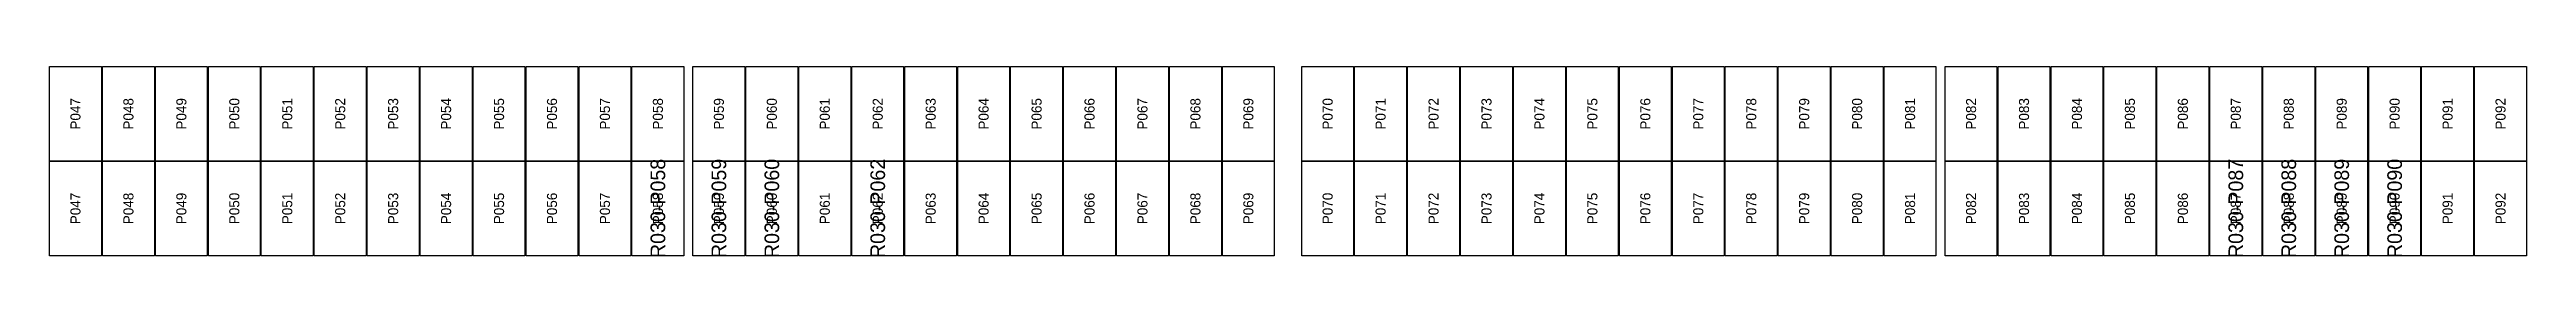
# Model space of a CAD drawing. Extents: x 296295 to 296770, y 651564 to 652121.
# Drawn here: x 296418.3 to 296472.5, y 652002.9 to 652007 of the extents above; entities that cross this region are included whole.
import ezdxf
from ezdxf.enums import TextEntityAlignment as Align

# ---------------------------------------------------------------- set-up
doc = ezdxf.new("R2010")
doc.units = 0

msp = doc.modelspace()

# ---------------------------------------------------------------- texts
at = {"layer": 'DEFECT_LABELS'}
for s, p in [('R030-P058', (296431.597, 652003.952)), ('R030-P059', (296432.931, 652003.952)), ('R030-P060', (296434.089, 652003.952)), ('R030-P062', (296436.405, 652003.952)), ('R030-P087', (296466.107, 652003.952)), ('R030-P088', (296467.265, 652003.952)), ('R030-P089', (296468.423, 652003.952)), ('R030-P090', (296469.581, 652003.952))]:
    msp.add_text(s, height=0.32, rotation=90, dxfattribs=at).set_placement(p, align=Align.MIDDLE_CENTER)
at = {"layer": 'PANEL_POSITION'}
for s, p in [('P047', (296418.859, 652006.015)), ('P048', (296420.017, 652006.015)), ('P049', (296421.175, 652006.015)), ('P050', (296422.333, 652006.015)), ('P051', (296423.491, 652006.015)), ('P052', (296424.649, 652006.015)), ('P053', (296425.807, 652006.015)), ('P054', (296426.965, 652006.015)), ('P055', (296428.123, 652006.015)), ('P056', (296429.281, 652006.015)), ('P057', (296430.439, 652006.015)), ('P058', (296431.597, 652006.015)), ('P059', (296432.931, 652006.015)), ('P060', (296434.089, 652006.015)), ('P061', (296435.247, 652006.015)), ('P062', (296436.405, 652006.015)), ('P063', (296437.563, 652006.015)), ('P064', (296438.721, 652006.015)), ('P065', (296439.879, 652006.015)), ('P066', (296441.037, 652006.015)), ('P067', (296442.195, 652006.015)), ('P068', (296443.353, 652006.015)), ('P069', (296444.511, 652006.015)), ('P070', (296446.245, 652006.015)), ('P071', (296447.403, 652006.015)), ('P072', (296448.561, 652006.015)), ('P073', (296449.719, 652006.015)), ('P074', (296450.877, 652006.015)), ('P075', (296452.035, 652006.015)), ('P076', (296453.193, 652006.015)), ('P077', (296454.351, 652006.015)), ('P078', (296455.509, 652006.015)), ('P079', (296456.667, 652006.015)), ('P080', (296457.825, 652006.015)), ('P081', (296458.983, 652006.015)), ('P082', (296460.317, 652006.015)), ('P083', (296461.475, 652006.015)), ('P084', (296462.633, 652006.015)), ('P085', (296463.791, 652006.015)), ('P086', (296464.949, 652006.015)), ('P087', (296466.107, 652006.015)), ('P088', (296467.265, 652006.015)), ('P089', (296468.423, 652006.015)), ('P090', (296469.581, 652006.015)), ('P091', (296470.739, 652006.015)), ('P092', (296471.897, 652006.015)), ('P047', (296418.859, 652003.952)), ('P048', (296420.017, 652003.952)), ('P049', (296421.175, 652003.952)), ('P050', (296422.333, 652003.952)), ('P051', (296423.491, 652003.952)), ('P052', (296424.649, 652003.952)), ('P053', (296425.807, 652003.952)), ('P054', (296426.965, 652003.952)), ('P055', (296428.123, 652003.952)), ('P056', (296429.281, 652003.952)), ('P057', (296430.439, 652003.952)), ('P058', (296431.597, 652003.952)), ('P059', (296432.931, 652003.952)), ('P060', (296434.089, 652003.952)), ('P061', (296435.247, 652003.952)), ('P062', (296436.405, 652003.952)), ('P063', (296437.563, 652003.952)), ('P064', (296438.721, 652003.952)), ('P065', (296439.879, 652003.952)), ('P066', (296441.037, 652003.952)), ('P067', (296442.195, 652003.952)), ('P068', (296443.353, 652003.952)), ('P069', (296444.511, 652003.952)), ('P070', (296446.245, 652003.952)), ('P071', (296447.403, 652003.952)), ('P072', (296448.561, 652003.952)), ('P073', (296449.719, 652003.952)), ('P074', (296450.877, 652003.952)), ('P075', (296452.035, 652003.952)), ('P076', (296453.193, 652003.952)), ('P077', (296454.351, 652003.952)), ('P078', (296455.509, 652003.952)), ('P079', (296456.667, 652003.952)), ('P080', (296457.825, 652003.952)), ('P081', (296458.983, 652003.952)), ('P082', (296460.317, 652003.952)), ('P083', (296461.475, 652003.952)), ('P084', (296462.633, 652003.952)), ('P085', (296463.791, 652003.952)), ('P086', (296464.949, 652003.952)), ('P087', (296466.107, 652003.952)), ('P088', (296467.265, 652003.952)), ('P089', (296468.423, 652003.952)), ('P090', (296469.581, 652003.952)), ('P091', (296470.739, 652003.952)), ('P092', (296471.897, 652003.952))]:
    msp.add_text(s, height=0.22, rotation=90, dxfattribs=at).set_placement(p, align=Align.MIDDLE_CENTER)

# ---------------------------------------------------------------- linework, layer by layer
at = {"layer": 'DEFECTIVE_PANELS'}
for points in [[(296431.03, 652004.984), (296432.164, 652004.984), (296432.164, 652002.921), (296431.03, 652002.921)], [(296432.364, 652004.984), (296433.498, 652004.984), (296433.498, 652002.921), (296432.364, 652002.921)], [(296433.522, 652004.984), (296434.656, 652004.984), (296434.656, 652002.921), (296433.522, 652002.921)], [(296435.838, 652004.984), (296436.972, 652004.984), (296436.972, 652002.921), (296435.838, 652002.921)], [(296465.54, 652004.984), (296466.674, 652004.984), (296466.674, 652002.921), (296465.54, 652002.921)], [(296466.698, 652004.984), (296467.832, 652004.984), (296467.832, 652002.921), (296466.698, 652002.921)], [(296467.856, 652004.984), (296468.99, 652004.984), (296468.99, 652002.921), (296467.856, 652002.921)], [(296469.014, 652004.984), (296470.148, 652004.984), (296470.148, 652002.921), (296469.014, 652002.921)]]:
    msp.add_lwpolyline(points, close=True, dxfattribs=at)
at = {"layer": 'PANELS_MASTER'}
for points in [[(296418.292, 652007.047), (296419.426, 652007.047), (296419.426, 652004.984), (296418.292, 652004.984)], [(296419.45, 652007.047), (296420.584, 652007.047), (296420.584, 652004.984), (296419.45, 652004.984)], [(296420.608, 652007.047), (296421.742, 652007.047), (296421.742, 652004.984), (296420.608, 652004.984)], [(296421.766, 652007.047), (296422.9, 652007.047), (296422.9, 652004.984), (296421.766, 652004.984)], [(296422.924, 652007.047), (296424.058, 652007.047), (296424.058, 652004.984), (296422.924, 652004.984)], [(296424.082, 652007.047), (296425.216, 652007.047), (296425.216, 652004.984), (296424.082, 652004.984)], [(296425.24, 652007.047), (296426.374, 652007.047), (296426.374, 652004.984), (296425.24, 652004.984)], [(296426.398, 652007.047), (296427.532, 652007.047), (296427.532, 652004.984), (296426.398, 652004.984)], [(296427.556, 652007.047), (296428.69, 652007.047), (296428.69, 652004.984), (296427.556, 652004.984)], [(296428.714, 652007.047), (296429.848, 652007.047), (296429.848, 652004.984), (296428.714, 652004.984)], [(296429.872, 652007.047), (296431.006, 652007.047), (296431.006, 652004.984), (296429.872, 652004.984)], [(296431.03, 652007.047), (296432.164, 652007.047), (296432.164, 652004.984), (296431.03, 652004.984)], [(296432.364, 652007.047), (296433.498, 652007.047), (296433.498, 652004.984), (296432.364, 652004.984)], [(296433.522, 652007.047), (296434.656, 652007.047), (296434.656, 652004.984), (296433.522, 652004.984)], [(296434.68, 652007.047), (296435.814, 652007.047), (296435.814, 652004.984), (296434.68, 652004.984)], [(296435.838, 652007.047), (296436.972, 652007.047), (296436.972, 652004.984), (296435.838, 652004.984)], [(296436.996, 652007.047), (296438.13, 652007.047), (296438.13, 652004.984), (296436.996, 652004.984)], [(296438.154, 652007.047), (296439.288, 652007.047), (296439.288, 652004.984), (296438.154, 652004.984)], [(296439.312, 652007.047), (296440.446, 652007.047), (296440.446, 652004.984), (296439.312, 652004.984)], [(296440.47, 652007.047), (296441.604, 652007.047), (296441.604, 652004.984), (296440.47, 652004.984)], [(296441.628, 652007.047), (296442.762, 652007.047), (296442.762, 652004.984), (296441.628, 652004.984)], [(296442.786, 652007.047), (296443.92, 652007.047), (296443.92, 652004.984), (296442.786, 652004.984)], [(296443.944, 652007.047), (296445.078, 652007.047), (296445.078, 652004.984), (296443.944, 652004.984)], [(296445.678, 652007.047), (296446.812, 652007.047), (296446.812, 652004.984), (296445.678, 652004.984)], [(296446.836, 652007.047), (296447.97, 652007.047), (296447.97, 652004.984), (296446.836, 652004.984)], [(296447.994, 652007.047), (296449.128, 652007.047), (296449.128, 652004.984), (296447.994, 652004.984)], [(296449.152, 652007.047), (296450.286, 652007.047), (296450.286, 652004.984), (296449.152, 652004.984)], [(296450.31, 652007.047), (296451.444, 652007.047), (296451.444, 652004.984), (296450.31, 652004.984)], [(296451.468, 652007.047), (296452.602, 652007.047), (296452.602, 652004.984), (296451.468, 652004.984)], [(296452.626, 652007.047), (296453.76, 652007.047), (296453.76, 652004.984), (296452.626, 652004.984)], [(296453.784, 652007.047), (296454.918, 652007.047), (296454.918, 652004.984), (296453.784, 652004.984)], [(296454.942, 652007.047), (296456.076, 652007.047), (296456.076, 652004.984), (296454.942, 652004.984)], [(296456.1, 652007.047), (296457.234, 652007.047), (296457.234, 652004.984), (296456.1, 652004.984)], [(296457.258, 652007.047), (296458.392, 652007.047), (296458.392, 652004.984), (296457.258, 652004.984)], [(296458.416, 652007.047), (296459.55, 652007.047), (296459.55, 652004.984), (296458.416, 652004.984)], [(296459.75, 652007.047), (296460.884, 652007.047), (296460.884, 652004.984), (296459.75, 652004.984)], [(296460.908, 652007.047), (296462.042, 652007.047), (296462.042, 652004.984), (296460.908, 652004.984)], [(296462.066, 652007.047), (296463.2, 652007.047), (296463.2, 652004.984), (296462.066, 652004.984)], [(296463.224, 652007.047), (296464.358, 652007.047), (296464.358, 652004.984), (296463.224, 652004.984)], [(296464.382, 652007.047), (296465.516, 652007.047), (296465.516, 652004.984), (296464.382, 652004.984)], [(296465.54, 652007.047), (296466.674, 652007.047), (296466.674, 652004.984), (296465.54, 652004.984)], [(296466.698, 652007.047), (296467.832, 652007.047), (296467.832, 652004.984), (296466.698, 652004.984)], [(296467.856, 652007.047), (296468.99, 652007.047), (296468.99, 652004.984), (296467.856, 652004.984)], [(296469.014, 652007.047), (296470.148, 652007.047), (296470.148, 652004.984), (296469.014, 652004.984)], [(296470.172, 652007.047), (296471.306, 652007.047), (296471.306, 652004.984), (296470.172, 652004.984)], [(296471.33, 652007.047), (296472.464, 652007.047), (296472.464, 652004.984), (296471.33, 652004.984)], [(296418.292, 652004.984), (296419.426, 652004.984), (296419.426, 652002.921), (296418.292, 652002.921)], [(296419.45, 652004.984), (296420.584, 652004.984), (296420.584, 652002.921), (296419.45, 652002.921)], [(296420.608, 652004.984), (296421.742, 652004.984), (296421.742, 652002.921), (296420.608, 652002.921)], [(296421.766, 652004.984), (296422.9, 652004.984), (296422.9, 652002.921), (296421.766, 652002.921)], [(296422.924, 652004.984), (296424.058, 652004.984), (296424.058, 652002.921), (296422.924, 652002.921)], [(296424.082, 652004.984), (296425.216, 652004.984), (296425.216, 652002.921), (296424.082, 652002.921)], [(296425.24, 652004.984), (296426.374, 652004.984), (296426.374, 652002.921), (296425.24, 652002.921)], [(296426.398, 652004.984), (296427.532, 652004.984), (296427.532, 652002.921), (296426.398, 652002.921)], [(296427.556, 652004.984), (296428.69, 652004.984), (296428.69, 652002.921), (296427.556, 652002.921)], [(296428.714, 652004.984), (296429.848, 652004.984), (296429.848, 652002.921), (296428.714, 652002.921)], [(296429.872, 652004.984), (296431.006, 652004.984), (296431.006, 652002.921), (296429.872, 652002.921)], [(296434.68, 652004.984), (296435.814, 652004.984), (296435.814, 652002.921), (296434.68, 652002.921)], [(296436.996, 652004.984), (296438.13, 652004.984), (296438.13, 652002.921), (296436.996, 652002.921)], [(296438.154, 652004.984), (296439.288, 652004.984), (296439.288, 652002.921), (296438.154, 652002.921)], [(296439.312, 652004.984), (296440.446, 652004.984), (296440.446, 652002.921), (296439.312, 652002.921)], [(296440.47, 652004.984), (296441.604, 652004.984), (296441.604, 652002.921), (296440.47, 652002.921)], [(296441.628, 652004.984), (296442.762, 652004.984), (296442.762, 652002.921), (296441.628, 652002.921)], [(296442.786, 652004.984), (296443.92, 652004.984), (296443.92, 652002.921), (296442.786, 652002.921)], [(296443.944, 652004.984), (296445.078, 652004.984), (296445.078, 652002.921), (296443.944, 652002.921)], [(296445.678, 652004.984), (296446.812, 652004.984), (296446.812, 652002.921), (296445.678, 652002.921)], [(296446.836, 652004.984), (296447.97, 652004.984), (296447.97, 652002.921), (296446.836, 652002.921)], [(296447.994, 652004.984), (296449.128, 652004.984), (296449.128, 652002.921), (296447.994, 652002.921)], [(296449.152, 652004.984), (296450.286, 652004.984), (296450.286, 652002.921), (296449.152, 652002.921)], [(296450.31, 652004.984), (296451.444, 652004.984), (296451.444, 652002.921), (296450.31, 652002.921)], [(296451.468, 652004.984), (296452.602, 652004.984), (296452.602, 652002.921), (296451.468, 652002.921)], [(296452.626, 652004.984), (296453.76, 652004.984), (296453.76, 652002.921), (296452.626, 652002.921)], [(296453.784, 652004.984), (296454.918, 652004.984), (296454.918, 652002.921), (296453.784, 652002.921)], [(296454.942, 652004.984), (296456.076, 652004.984), (296456.076, 652002.921), (296454.942, 652002.921)], [(296456.1, 652004.984), (296457.234, 652004.984), (296457.234, 652002.921), (296456.1, 652002.921)], [(296457.258, 652004.984), (296458.392, 652004.984), (296458.392, 652002.921), (296457.258, 652002.921)], [(296458.416, 652004.984), (296459.55, 652004.984), (296459.55, 652002.921), (296458.416, 652002.921)], [(296459.75, 652004.984), (296460.884, 652004.984), (296460.884, 652002.921), (296459.75, 652002.921)], [(296460.908, 652004.984), (296462.042, 652004.984), (296462.042, 652002.921), (296460.908, 652002.921)], [(296462.066, 652004.984), (296463.2, 652004.984), (296463.2, 652002.921), (296462.066, 652002.921)], [(296463.224, 652004.984), (296464.358, 652004.984), (296464.358, 652002.921), (296463.224, 652002.921)], [(296464.382, 652004.984), (296465.516, 652004.984), (296465.516, 652002.921), (296464.382, 652002.921)], [(296470.172, 652004.984), (296471.306, 652004.984), (296471.306, 652002.921), (296470.172, 652002.921)], [(296471.33, 652004.984), (296472.464, 652004.984), (296472.464, 652002.921), (296471.33, 652002.921)]]:
    msp.add_lwpolyline(points, close=True, dxfattribs=at)

msp.set_redraw_order([(e.dxf.handle, doc.entitydb.next_handle()) for e in msp.query("TEXT MTEXT ATTDEF DIMENSION ARC_DIMENSION")])  # texts and dimensions are drawn at this point

doc.saveas('drawing.dxf')
